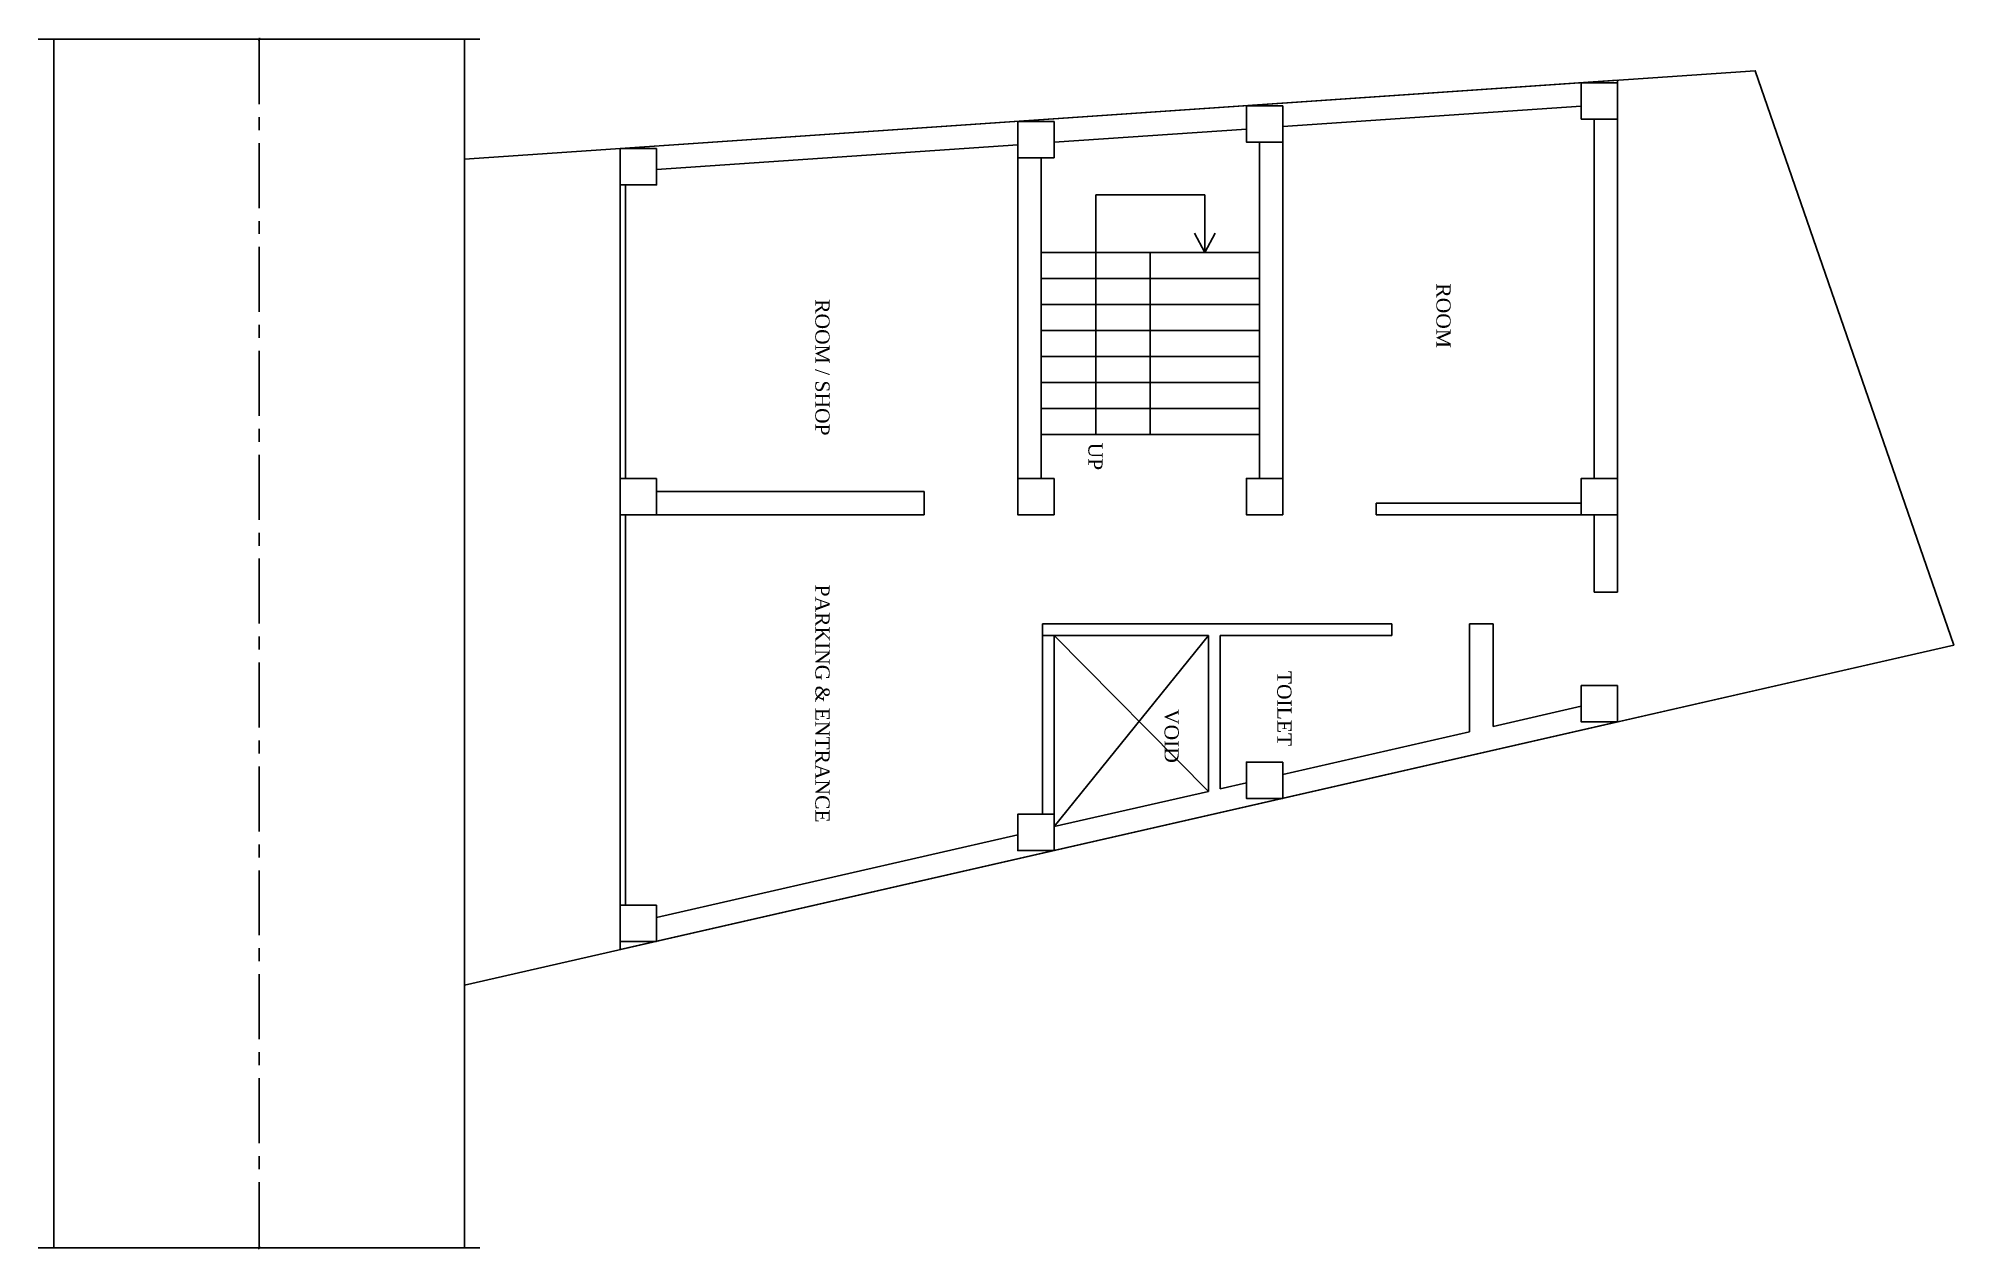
# Model space of a CAD drawing. Header units: inches. Extents: x 45643 to 88898, y -9678 to 122.
# Drawn here: x 66446 to 67184, y -7840 to -7374 of the extents above; entities that cross this region are included whole.
import ezdxf

# ---------------------------------------------------------------- set-up
doc = ezdxf.new("R2010")
doc.units = ezdxf.units.IN
doc.header["$MEASUREMENT"] = 0
doc.linetypes.add('CENTER', pattern=[2, 1.25, -0.25, 0.25, -0.25])
doc.layers.add('ELEVATION', color=6, linetype='Continuous', lineweight=30)
doc.styles.get("Standard").update_dxf_attribs({"font": 'times.ttf'})

msp = doc.modelspace()

# ---------------------------------------------------------------- texts
at = {"width": 1396.073, "attachment_point": 1, "rotation": 270}
for s, insert, char_height in [('ROOM / SHOP', (66750.85, -7474.79), 5.4869), ('ROOM', (66989.9, -7468.7), 5.487), ('{\\fTimes New Roman|b0|i0|c0|p18;UP}', (66855.93, -7530.02), 5.4869), ('PARKING & ENTRANCE', (66750.85, -7584.68), 5.4869), ('TOILET', (66928.64, -7617.89), 5.487), ('VOID', (66885.26, -7632.6), 5.487)]:
    msp.add_mtext(s, dxfattribs=dict(at, insert=insert, char_height=char_height))

# ---------------------------------------------------------------- linework, layer by layer
at = {"layer": 'ELEVATION'}
for p, q in [((66452.27, -7374.69), (66452.27, -7840.02)), ((66610.27, -7374.69), (66452.27, -7374.69)), ((66610.27, -7840.02), (66610.27, -7374.69)), ((67183.52, -7608.03), (67107.11, -7386.85)), ((67054.14, -7390.49), (67054.14, -7587.57)), ((67040.14, -7400.47), (66925.27, -7408.35)), ((66925.27, -7408.35), (66925.27, -7543.79)), ((67045.14, -7405.45), (67045.14, -7543.79)), ((66823.27, -7415.34), (66684.27, -7424.88)), ((66823.27, -7543.79), (66823.27, -7415.34)), ((66911.27, -7409.31), (66837.27, -7414.38)), ((66916.27, -7414.29), (66916.27, -7543.79)), ((66832.27, -7543.79), (66832.27, -7420.32)), ((66670.27, -7543.79), (66670.27, -7430.82)), ((66672.27, -7543.79), (66672.27, -7430.82)), ((66853.27, -7526.83), (66853.27, -7434.63)), ((66853.27, -7434.63), (66895.27, -7434.63)), ((66895.27, -7434.63), (66895.27, -7456.83)), ((66895.27, -7456.83), (66891.25, -7449.4)), ((66895.27, -7456.83), (66899.3, -7449.4)), ((66832.27, -7456.83), (66874.27, -7456.83)), ((66874.27, -7526.83), (66874.27, -7456.83)), ((66874.27, -7456.83), (66916.27, -7456.83)), ((66832.27, -7466.83), (66874.27, -7466.83)), ((66874.27, -7466.83), (66916.27, -7466.83)), ((66832.27, -7476.83), (66874.27, -7476.83)), ((66874.27, -7476.83), (66916.27, -7476.83)), ((66832.27, -7486.83), (66874.27, -7486.83)), ((66874.27, -7486.83), (66916.27, -7486.83)), ((66832.27, -7496.83), (66874.27, -7496.83)), ((66874.27, -7496.83), (66916.27, -7496.83)), ((66832.27, -7506.83), (66874.27, -7506.83)), ((66874.27, -7506.83), (66916.27, -7506.83)), ((66832.27, -7516.83), (66874.27, -7516.83)), ((66874.27, -7516.83), (66916.27, -7516.83)), ((66832.27, -7526.83), (66874.27, -7526.83)), ((66874.27, -7526.83), (66916.27, -7526.83)), ((66684.27, -7548.79), (66787.27, -7548.79)), ((66787.27, -7557.79), (66787.27, -7548.79)), ((66961.27, -7553.29), (67040.14, -7553.29)), ((66961.27, -7553.29), (66961.27, -7557.79)), ((66670.27, -7557.79), (66670.27, -7708.04)), ((66672.27, -7557.79), (66672.27, -7708.04)), ((66679.27, -7557.79), (66787.27, -7557.79)), ((66916.27, -7557.79), (66925.27, -7557.79)), ((66961.27, -7557.79), (67040.14, -7557.79)), ((67045.14, -7557.79), (67045.14, -7587.57)), ((67045.14, -7587.57), (67054.14, -7587.57)), ((66832.77, -7673.1), (66832.77, -7599.79)), ((66967.21, -7599.79), (66832.77, -7599.79)), ((66967.21, -7604.29), (66967.21, -7599.79)), ((67006.21, -7599.79), (66997.21, -7599.79)), ((66997.21, -7641.34), (66997.21, -7599.79)), ((67006.21, -7639.29), (67006.21, -7599.79)), ((66896.71, -7604.29), (66832.77, -7604.29)), ((66837.27, -7673.1), (66837.27, -7604.29)), ((66837.27, -7604.29), (66896.71, -7664.29)), ((66837.27, -7677.86), (66896.71, -7604.29)), ((66896.71, -7664.29), (66896.71, -7604.29)), ((66967.21, -7604.29), (66901.21, -7604.29)), ((66901.21, -7663.26), (66901.21, -7604.29)), ((67006.21, -7639.29), (67040.14, -7631.54)), ((66925.27, -7657.77), (66997.21, -7641.34)), ((66837.27, -7677.86), (66896.71, -7664.29)), ((66901.21, -7663.26), (66911.27, -7660.97)), ((66684.27, -7712.8), (66823.27, -7681.06)), ((66610.27, -7840.02), (66452.27, -7840.02))]:
    msp.add_line(p, q, dxfattribs=at)
at = {"layer": 'ELEVATION', "linetype": 'CENTER', "ltscale": 20}
msp.add_line((66531.27, -7374.69), (66531.27, -7840.02), dxfattribs=at)
at = {"layer": 'ELEVATION', "linetype": 'Continuous'}
for points in [[(66616.27, -7374.69), (66531.52, -7374.69), (66531.4, -7374.35), (66531.15, -7375.03), (66531.02, -7374.69), (66446.27, -7374.69)], [(66616.27, -7840.02), (66531.52, -7840.02), (66531.4, -7839.68), (66531.15, -7840.36), (66531.02, -7840.02), (66446.27, -7840.02)]]:
    msp.add_lwpolyline(points, dxfattribs=at)
at = {"layer": 'ELEVATION'}
for points in [[(67183.52, -7608.03), (67107.11, -7386.85), (66610.27, -7420.94), (66610.27, -7738.94)], [(67107.11, -7386.85), (66670.27, -7416.82), (66670.27, -7725.23), (67183.52, -7608.03)], [(67054.14, -7391.45), (67054.14, -7405.45), (67040.14, -7405.45), (67040.14, -7391.45)], [(66925.27, -7400.29), (66925.27, -7414.29), (66911.27, -7414.29), (66911.27, -7400.29)], [(66837.27, -7406.32), (66837.27, -7420.32), (66823.27, -7420.32), (66823.27, -7406.32)], [(66684.27, -7416.82), (66684.27, -7430.82), (66670.27, -7430.82), (66670.27, -7416.82)], [(66684.27, -7543.79), (66684.27, -7557.79), (66670.27, -7557.79), (66670.27, -7543.79)], [(66837.27, -7543.79), (66837.27, -7557.79), (66823.27, -7557.79), (66823.27, -7543.79)], [(66925.27, -7543.79), (66925.27, -7557.79), (66911.27, -7557.79), (66911.27, -7543.79)], [(67054.14, -7543.79), (67054.14, -7557.79), (67040.14, -7557.79), (67040.14, -7543.79)], [(67054.14, -7623.57), (67054.14, -7637.57), (67040.14, -7637.57), (67040.14, -7623.57)], [(66925.27, -7653), (66925.27, -7667), (66911.27, -7667), (66911.27, -7653)], [(66837.27, -7673.1), (66837.27, -7687.1), (66823.27, -7687.1), (66823.27, -7673.1)], [(66684.27, -7708.04), (66684.27, -7722.04), (66670.27, -7722.04), (66670.27, -7708.04)]]:
    msp.add_lwpolyline(points, close=True, dxfattribs=at)
for points in [[(67054.14, -7623.57), (67054.14, -7637.57), (66670.27, -7725.23), (66670.27, -7416.82), (67054.14, -7390.49)], [(67054.14, -7390.49), (67054.14, -7587.57)]]:
    msp.add_lwpolyline(points, dxfattribs=at)

msp.set_redraw_order([(e.dxf.handle, doc.entitydb.next_handle()) for e in msp.query("TEXT MTEXT ATTDEF DIMENSION ARC_DIMENSION")])  # texts and dimensions are drawn at this point

doc.saveas('drawing.dxf')
